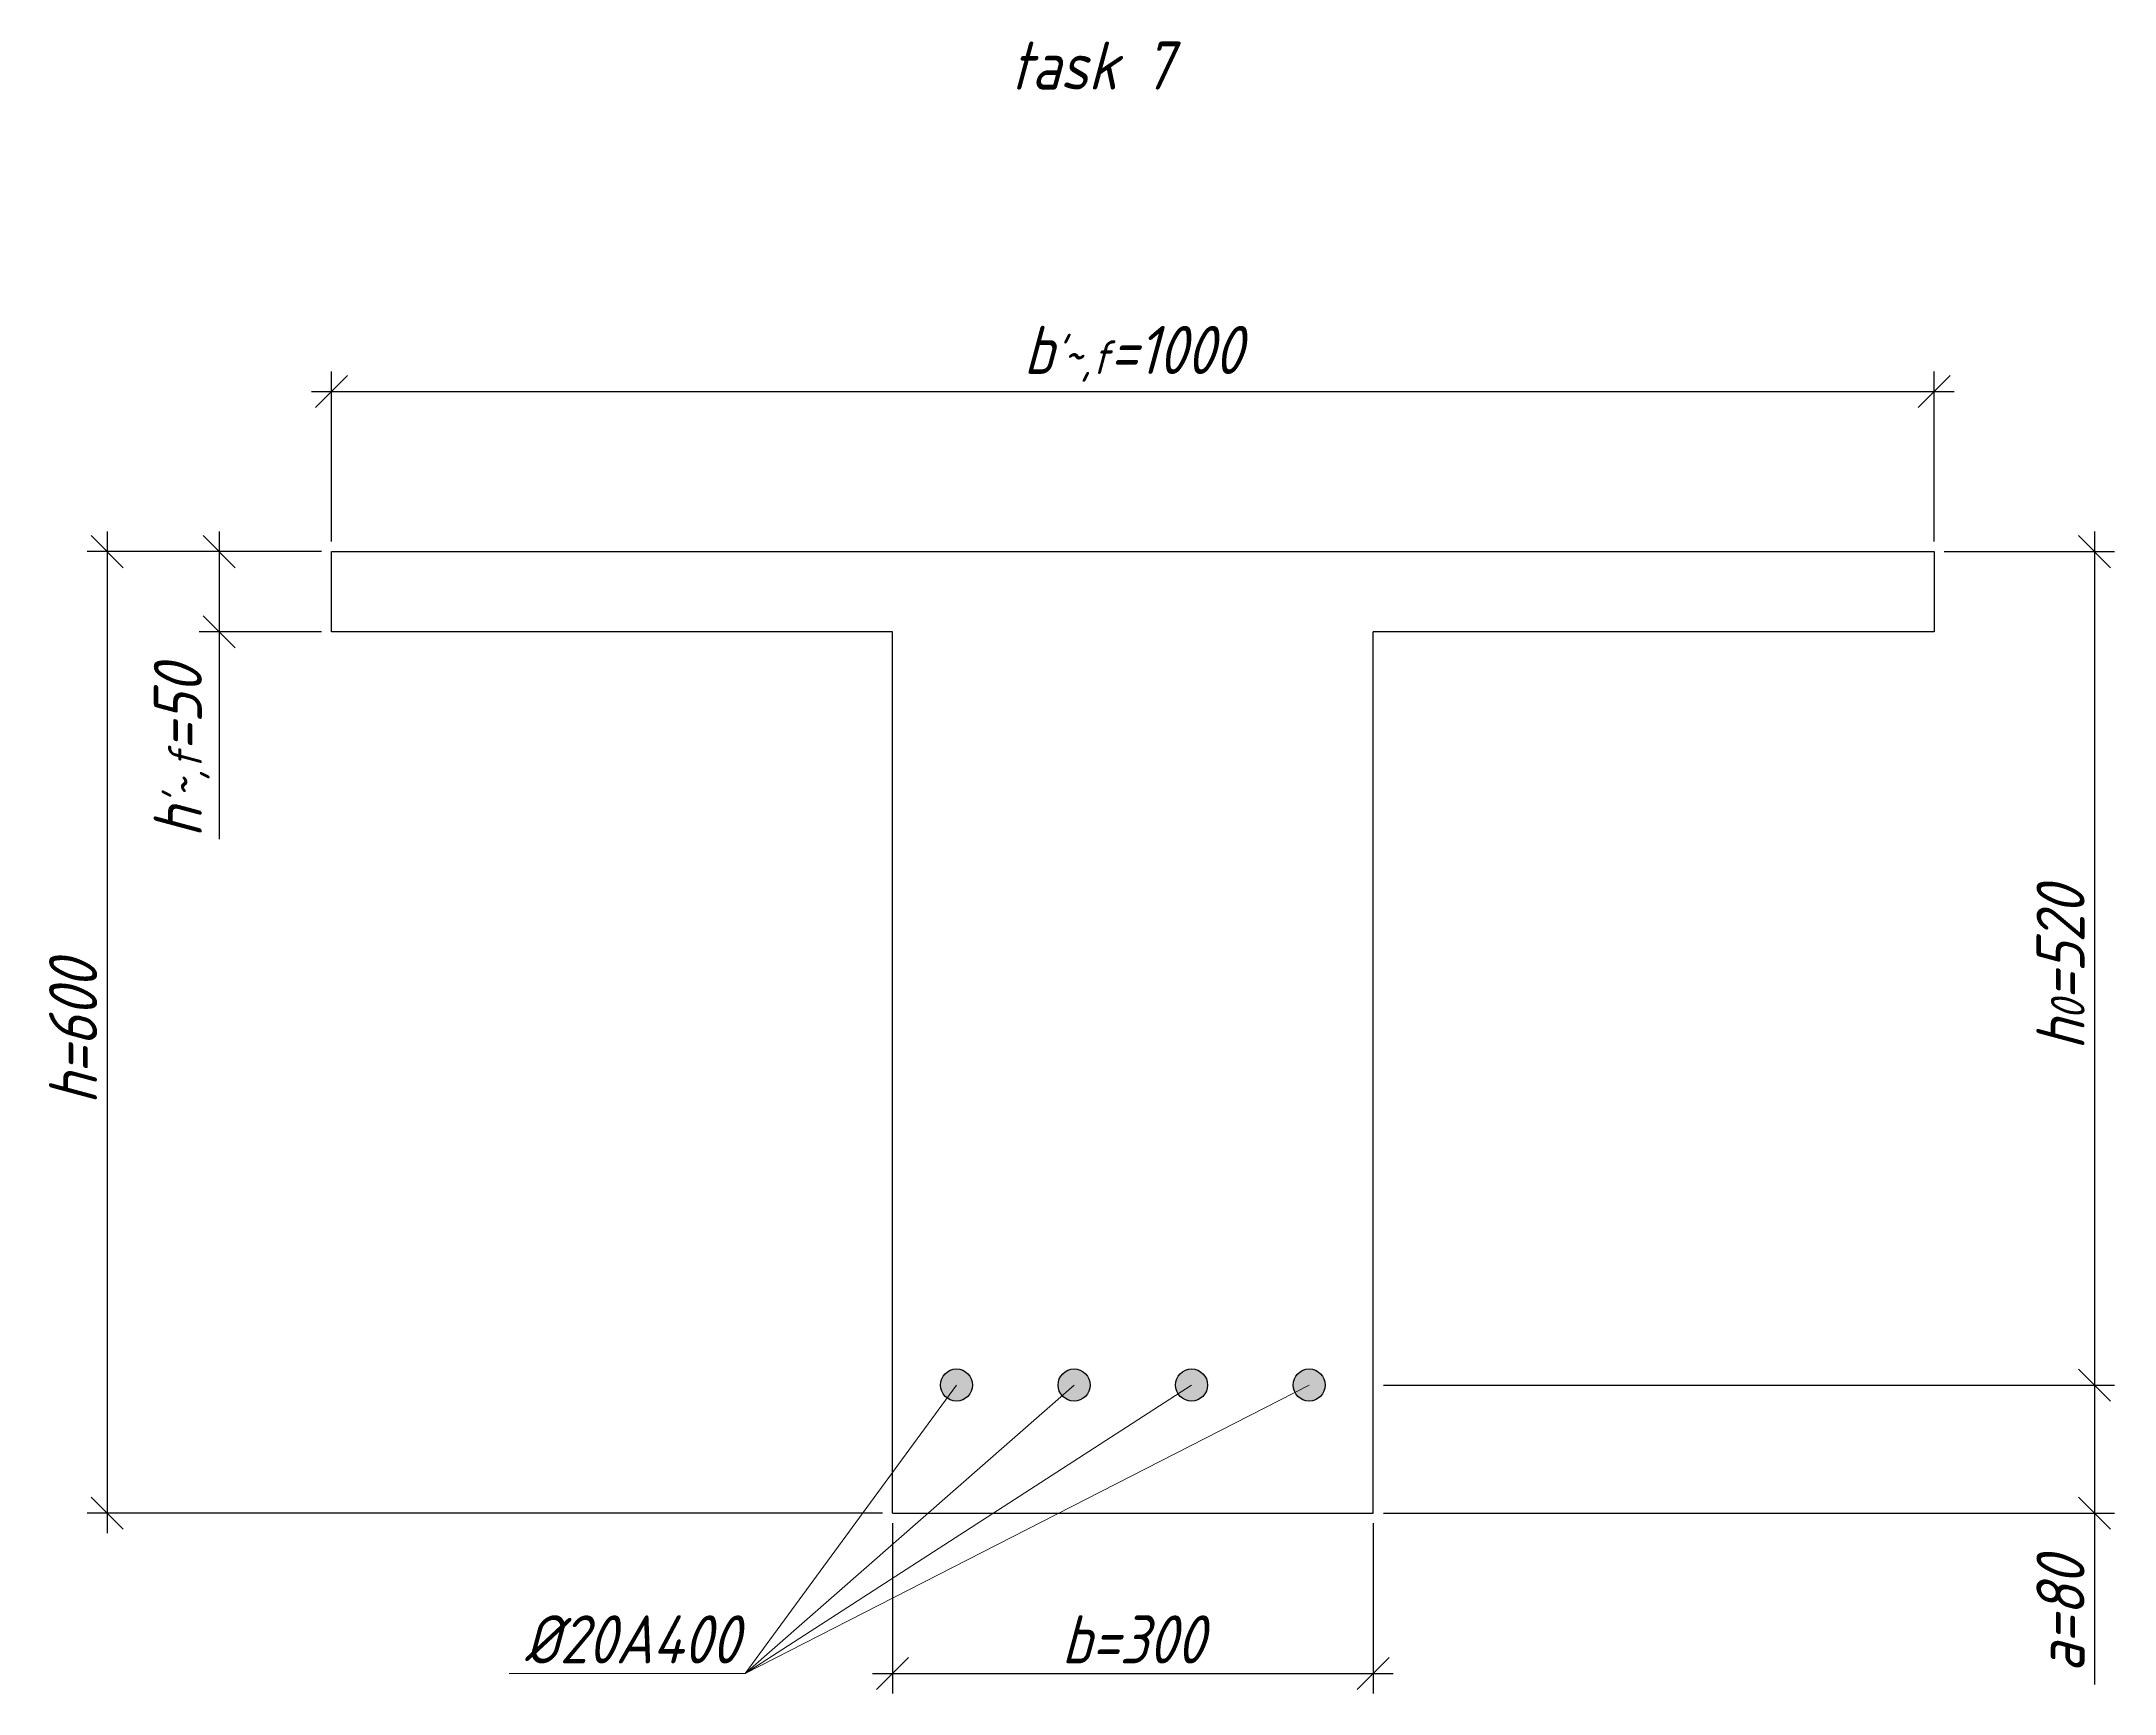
# Model space of a CAD drawing. Header units: millimetres. Extents: x -180 to 58926, y -10791 to 13515.
# Drawn here: x 5087 to 6381, y 196 to 1227 of the extents above; entities that cross this region are included whole.
import ezdxf

# ---------------------------------------------------------------- set-up
doc = ezdxf.new("R2010")
doc.units = ezdxf.units.MM
for name, color, linetype, lineweight in [('basic', 95, 'Continuous', 30), ('size', 45, 'Continuous', 20), ('text', 13, 'Continuous', 20), ('thin', 153, 'Continuous', 18)]:
    doc.layers.add(name, color=color, linetype=linetype, lineweight=lineweight)
doc.styles.add('Structures', font='isocpeur.ttf', dxfattribs={"width": 0.85, "oblique": 15})
doc.dimstyles.new('Structures', dxfattribs={"dimtxt": 3, "dimasz": 2, "dimexe": 1.25, "dimexo": 0.625, "dimtad": 1, "dimtxsty": 'Structures', "dimblk": 'OBLIQUE', "dimcen": 2.5, "dimdle": 1.25, "dimadec": 0, "dimazin": 0, "dimtfac": 1, "dimtmove": 0, "dimatfit": 3, "dimfxl": 1, "dimarcsym": 0})

# ---------------------------------------------------------------- blocks, each defined once
blk = doc.blocks.new('_Oblique')
at = {"color": 0, "linetype": 'ByBlock', "lineweight": -2}
blk.add_line((-0.5, -0.5), (0.5, 0.5), dxfattribs=at)
blk = doc.blocks.new('*D49')
at = {"layer": 'Defpoints', "color": 0, "transparency": 16777216}
for p in [(5618.1, 308.2), (5918.1, 308.2), (5918.1, 208.2)]:
    blk.add_point(p, dxfattribs=at)
at = {"layer": 'size', "color": 0, "lineweight": -2, "transparency": 16777216}
for p, q in [((5618.1, 302), (5618.1, 195.7)), ((5918.1, 302), (5918.1, 195.7)), ((5605.6, 208.2), (5930.6, 208.2))]:
    blk.add_line(p, q, dxfattribs=at)
at = {"layer": 'size', "color": 0, "lineweight": -2, "transparency": 16777216, "xscale": 20, "yscale": 20, "zscale": 20, "rotation": 180}
blk.add_blockref('_Oblique', (5618.1, 208.2), dxfattribs=at)
at = {"layer": 'size', "color": 0, "lineweight": -2, "transparency": 16777216, "xscale": 20, "yscale": 20, "zscale": 20}
blk.add_blockref('_Oblique', (5918.1, 208.2), dxfattribs=at)
at = {"layer": 'size', "color": 0, "transparency": 16777216, "insert": (5768.1, 229.5), "char_height": 30, "attachment_point": 5, "style": 'Structures'}
blk.add_mtext('b=300', dxfattribs=at)
blk = doc.blocks.new('*D50')
at = {"layer": 'Defpoints', "color": 0, "transparency": 16777216}
for p in [(6268.1, 1008.2), (5268.1, 908.2), (6268.1, 908.2)]:
    blk.add_point(p, dxfattribs=at)
at = {"layer": 'size', "color": 0, "lineweight": -2, "transparency": 16777216}
for p, q in [((5268.1, 914.5), (5268.1, 1020.7)), ((6268.1, 914.5), (6268.1, 1020.7)), ((5255.6, 1008.2), (6280.6, 1008.2))]:
    blk.add_line(p, q, dxfattribs=at)
at = {"layer": 'size', "color": 0, "lineweight": -2, "transparency": 16777216, "xscale": 20, "yscale": 20, "zscale": 20, "rotation": 180}
blk.add_blockref('_Oblique', (5268.1, 1008.2), dxfattribs=at)
at = {"layer": 'size', "color": 0, "lineweight": -2, "transparency": 16777216, "xscale": 20, "yscale": 20, "zscale": 20}
blk.add_blockref('_Oblique', (6268.1, 1008.2), dxfattribs=at)
at = {"layer": 'size', "color": 0, "transparency": 16777216, "insert": (5768.1, 1031.6), "char_height": 30, "attachment_point": 5, "style": 'Structures'}
blk.add_mtext("b{\\H0.7x;\\S'~,f;}=1000", dxfattribs=at)
blk = doc.blocks.new('*D51')
at = {"layer": 'Defpoints', "color": 0, "transparency": 16777216}
for p in [(5268.1, 908.2), (5198.1, 858.2), (5268.1, 858.2)]:
    blk.add_point(p, dxfattribs=at)
at = {"layer": 'size', "color": 0, "lineweight": -2, "transparency": 16777216}
for p, q in [((5198.1, 920.7), (5198.1, 858.2)), ((5261.9, 908.2), (5185.6, 908.2)), ((5261.9, 858.2), (5185.6, 858.2)), ((5198.1, 858.2), (5198.1, 728.8))]:
    blk.add_line(p, q, dxfattribs=at)
at = {"layer": 'size', "color": 0, "lineweight": -2, "transparency": 16777216, "xscale": 20, "yscale": 20, "zscale": 20}
for p, rotation in [((5198.1, 908.2), 90), ((5198.1, 858.2), 270)]:
    blk.add_blockref('_Oblique', p, dxfattribs=dict(at, rotation=rotation))
at = {"layer": 'size', "color": 0, "transparency": 16777216, "insert": (5174.7, 783.5), "char_height": 30, "attachment_point": 5, "rotation": 90, "style": 'Structures'}
blk.add_mtext("h{\\H0.7x;\\S'~,f;}=50", dxfattribs=at)
blk = doc.blocks.new('*D52')
at = {"layer": 'Defpoints', "color": 0, "transparency": 16777216}
for p in [(5268.1, 908.2), (5128.1, 308.2), (5618.1, 308.2)]:
    blk.add_point(p, dxfattribs=at)
at = {"layer": 'size', "color": 0, "lineweight": -2, "transparency": 16777216}
for p, q in [((5128.1, 920.7), (5128.1, 295.7)), ((5261.9, 908.2), (5115.6, 908.2)), ((5611.9, 308.2), (5115.6, 308.2))]:
    blk.add_line(p, q, dxfattribs=at)
at = {"layer": 'size', "color": 0, "lineweight": -2, "transparency": 16777216, "xscale": 20, "yscale": 20, "zscale": 20}
for p, rotation in [((5128.1, 908.2), 90), ((5128.1, 308.2), 270)]:
    blk.add_blockref('_Oblique', p, dxfattribs=dict(at, rotation=rotation))
at = {"layer": 'size', "color": 0, "transparency": 16777216, "insert": (5106.9, 608.2), "char_height": 30, "attachment_point": 5, "rotation": 90, "style": 'Structures'}
blk.add_mtext('h=600', dxfattribs=at)
blk = doc.blocks.new('*D53')
at = {"layer": 'Defpoints', "color": 0, "transparency": 16777216}
for p in [(5918.1, 388.2), (5918.1, 308.2), (6368.1, 308.2)]:
    blk.add_point(p, dxfattribs=at)
at = {"layer": 'size', "color": 0, "lineweight": -2, "transparency": 16777216}
for p, q in [((5924.4, 388.2), (6380.6, 388.2)), ((6368.1, 400.7), (6368.1, 308.2)), ((5924.4, 308.2), (6380.6, 308.2)), ((6368.1, 308.2), (6368.1, 201.4))]:
    blk.add_line(p, q, dxfattribs=at)
at = {"layer": 'size', "color": 0, "lineweight": -2, "transparency": 16777216, "xscale": 20, "yscale": 20, "zscale": 20}
for p, rotation in [((6368.1, 388.2), 90), ((6368.1, 308.2), 270)]:
    blk.add_blockref('_Oblique', p, dxfattribs=dict(at, rotation=rotation))
at = {"layer": 'size', "color": 0, "transparency": 16777216, "insert": (6346.9, 244.8), "char_height": 30, "attachment_point": 5, "rotation": 90, "style": 'Structures'}
blk.add_mtext('a=80', dxfattribs=at)
blk = doc.blocks.new('*D54')
at = {"layer": 'Defpoints', "color": 0, "transparency": 16777216}
for p in [(6268.1, 908.2), (5918.1, 388.2), (6368.1, 388.2)]:
    blk.add_point(p, dxfattribs=at)
at = {"layer": 'size', "color": 0, "lineweight": -2, "transparency": 16777216}
for p, q in [((6368.1, 920.7), (6368.1, 375.7)), ((6274.4, 908.2), (6380.6, 908.2)), ((5924.4, 388.2), (6380.6, 388.2))]:
    blk.add_line(p, q, dxfattribs=at)
at = {"layer": 'size', "color": 0, "lineweight": -2, "transparency": 16777216, "xscale": 20, "yscale": 20, "zscale": 20}
for p, rotation in [((6368.1, 908.2), 90), ((6368.1, 388.2), 270)]:
    blk.add_blockref('_Oblique', p, dxfattribs=dict(at, rotation=rotation))
at = {"layer": 'size', "color": 0, "transparency": 16777216, "insert": (6346.9, 648.2), "char_height": 30, "attachment_point": 5, "rotation": 90, "style": 'Structures'}
blk.add_mtext('h{\\H0.7x;\\S^ 0;}=520', dxfattribs=at)

msp = doc.modelspace()

# ---------------------------------------------------------------- hatches: boundary and pattern name
at = {"layer": 'basic'}
h = msp.add_hatch(color=256, dxfattribs=at)
h.dxf.hatch_style = 1
h.paths.add_polyline_path([(5668.101, 388.237, 1), (5648.101, 388.237, 1)])
h.paths.add_polyline_path([(5741.435, 388.237, 1), (5721.435, 388.237, 1)])
h.paths.add_polyline_path([(5814.768, 388.237, 1), (5794.768, 388.237, 1)])
h.paths.add_polyline_path([(5868.101, 388.237, 1), (5888.101, 388.237, 1)])

# ---------------------------------------------------------------- linework, layer by layer
for p, q in [((5268.101, 908.237), (6268.101, 908.237)), ((5268.101, 858.237), (5268.101, 908.237)), ((6268.101, 908.237), (6268.101, 858.237)), ((5618.101, 858.237), (5268.101, 858.237)), ((5618.101, 308.237), (5618.101, 858.237)), ((6268.101, 858.237), (5918.101, 858.237)), ((5918.101, 308.237), (5918.101, 858.237)), ((5618.101, 308.237), (5918.101, 308.237))]:
    msp.add_line(p, q, dxfattribs=at)
for centre in [(5658.101, 388.237), (5731.435, 388.237), (5804.768, 388.237), (5878.101, 388.237)]:
    msp.add_circle(centre, 10, dxfattribs=at)
at = {"layer": 'thin'}
for p, q in [((5526.322, 208.237), (5658.101, 388.237)), ((5731.435, 388.237), (5526.322, 208.237)), ((5526.322, 208.237), (5804.768, 388.237)), ((5878.101, 388.237), (5526.322, 208.237)), ((5526.322, 208.237), (5378.886, 208.237))]:
    msp.add_line(p, q, dxfattribs=at)

# ---------------------------------------------------------------- texts
at = {"layer": 'text', "char_height": 30, "width": 137.52879, "attachment_point": 5, "style": 'Structures'}
for s, insert in [('task 7', (5742.192, 1211.516)), ('%%C20A400', (5455.39, 229.499))]:
    msp.add_mtext(s, dxfattribs=dict(at, insert=insert))

# ---------------------------------------------------------------- dimensions: what is measured, and where the dimension line sits
at = {"layer": 'size'}
for base, p1, p2, text, picture, middle in [((6268.101, 1008.237), (5268.101, 908.237), (6268.101, 908.237), "b{\\H0.7x;\\S'~,f;}=<>", '*D50', (5768.101, 1031.637)), ((5918.101, 208.237), (5618.101, 308.237), (5918.101, 308.237), 'b=<>', '*D49', (5768.101, 229.487))]:
    dim = msp.add_linear_dim(base=base, p1=p1, p2=p2, text=text, dimstyle='Structures', dxfattribs=at)
    dim.commit()
    dim.dimension.update_dxf_attribs({"geometry": picture, "text_midpoint": middle})
for base, p1, p2, text, picture, middle in [((5128.101, 308.237), (5268.101, 908.237), (5618.101, 308.237), 'h=<>', '*D52', (5106.851, 608.237)), ((5198.101, 858.237), (5268.101, 908.237), (5268.101, 858.237), "h{\\H0.7x;\\S'~,f;}=<>", '*D51', (5174.701, 783.522)), ((6368.101, 388.237), (6268.101, 908.237), (5918.101, 388.237), 'h{\\H0.7x;\\S^ 0;}=<>', '*D54', (6346.851, 648.237)), ((6368.101, 308.237), (5918.101, 388.237), (5918.101, 308.237), 'a=<>', '*D53', (6346.851, 244.817))]:
    dim = msp.add_linear_dim(base=base, p1=p1, p2=p2, angle=90, text=text, dimstyle='Structures', dxfattribs=at)
    dim.commit()
    dim.dimension.update_dxf_attribs({"geometry": picture, "text_midpoint": middle})

doc.saveas('drawing.dxf')
